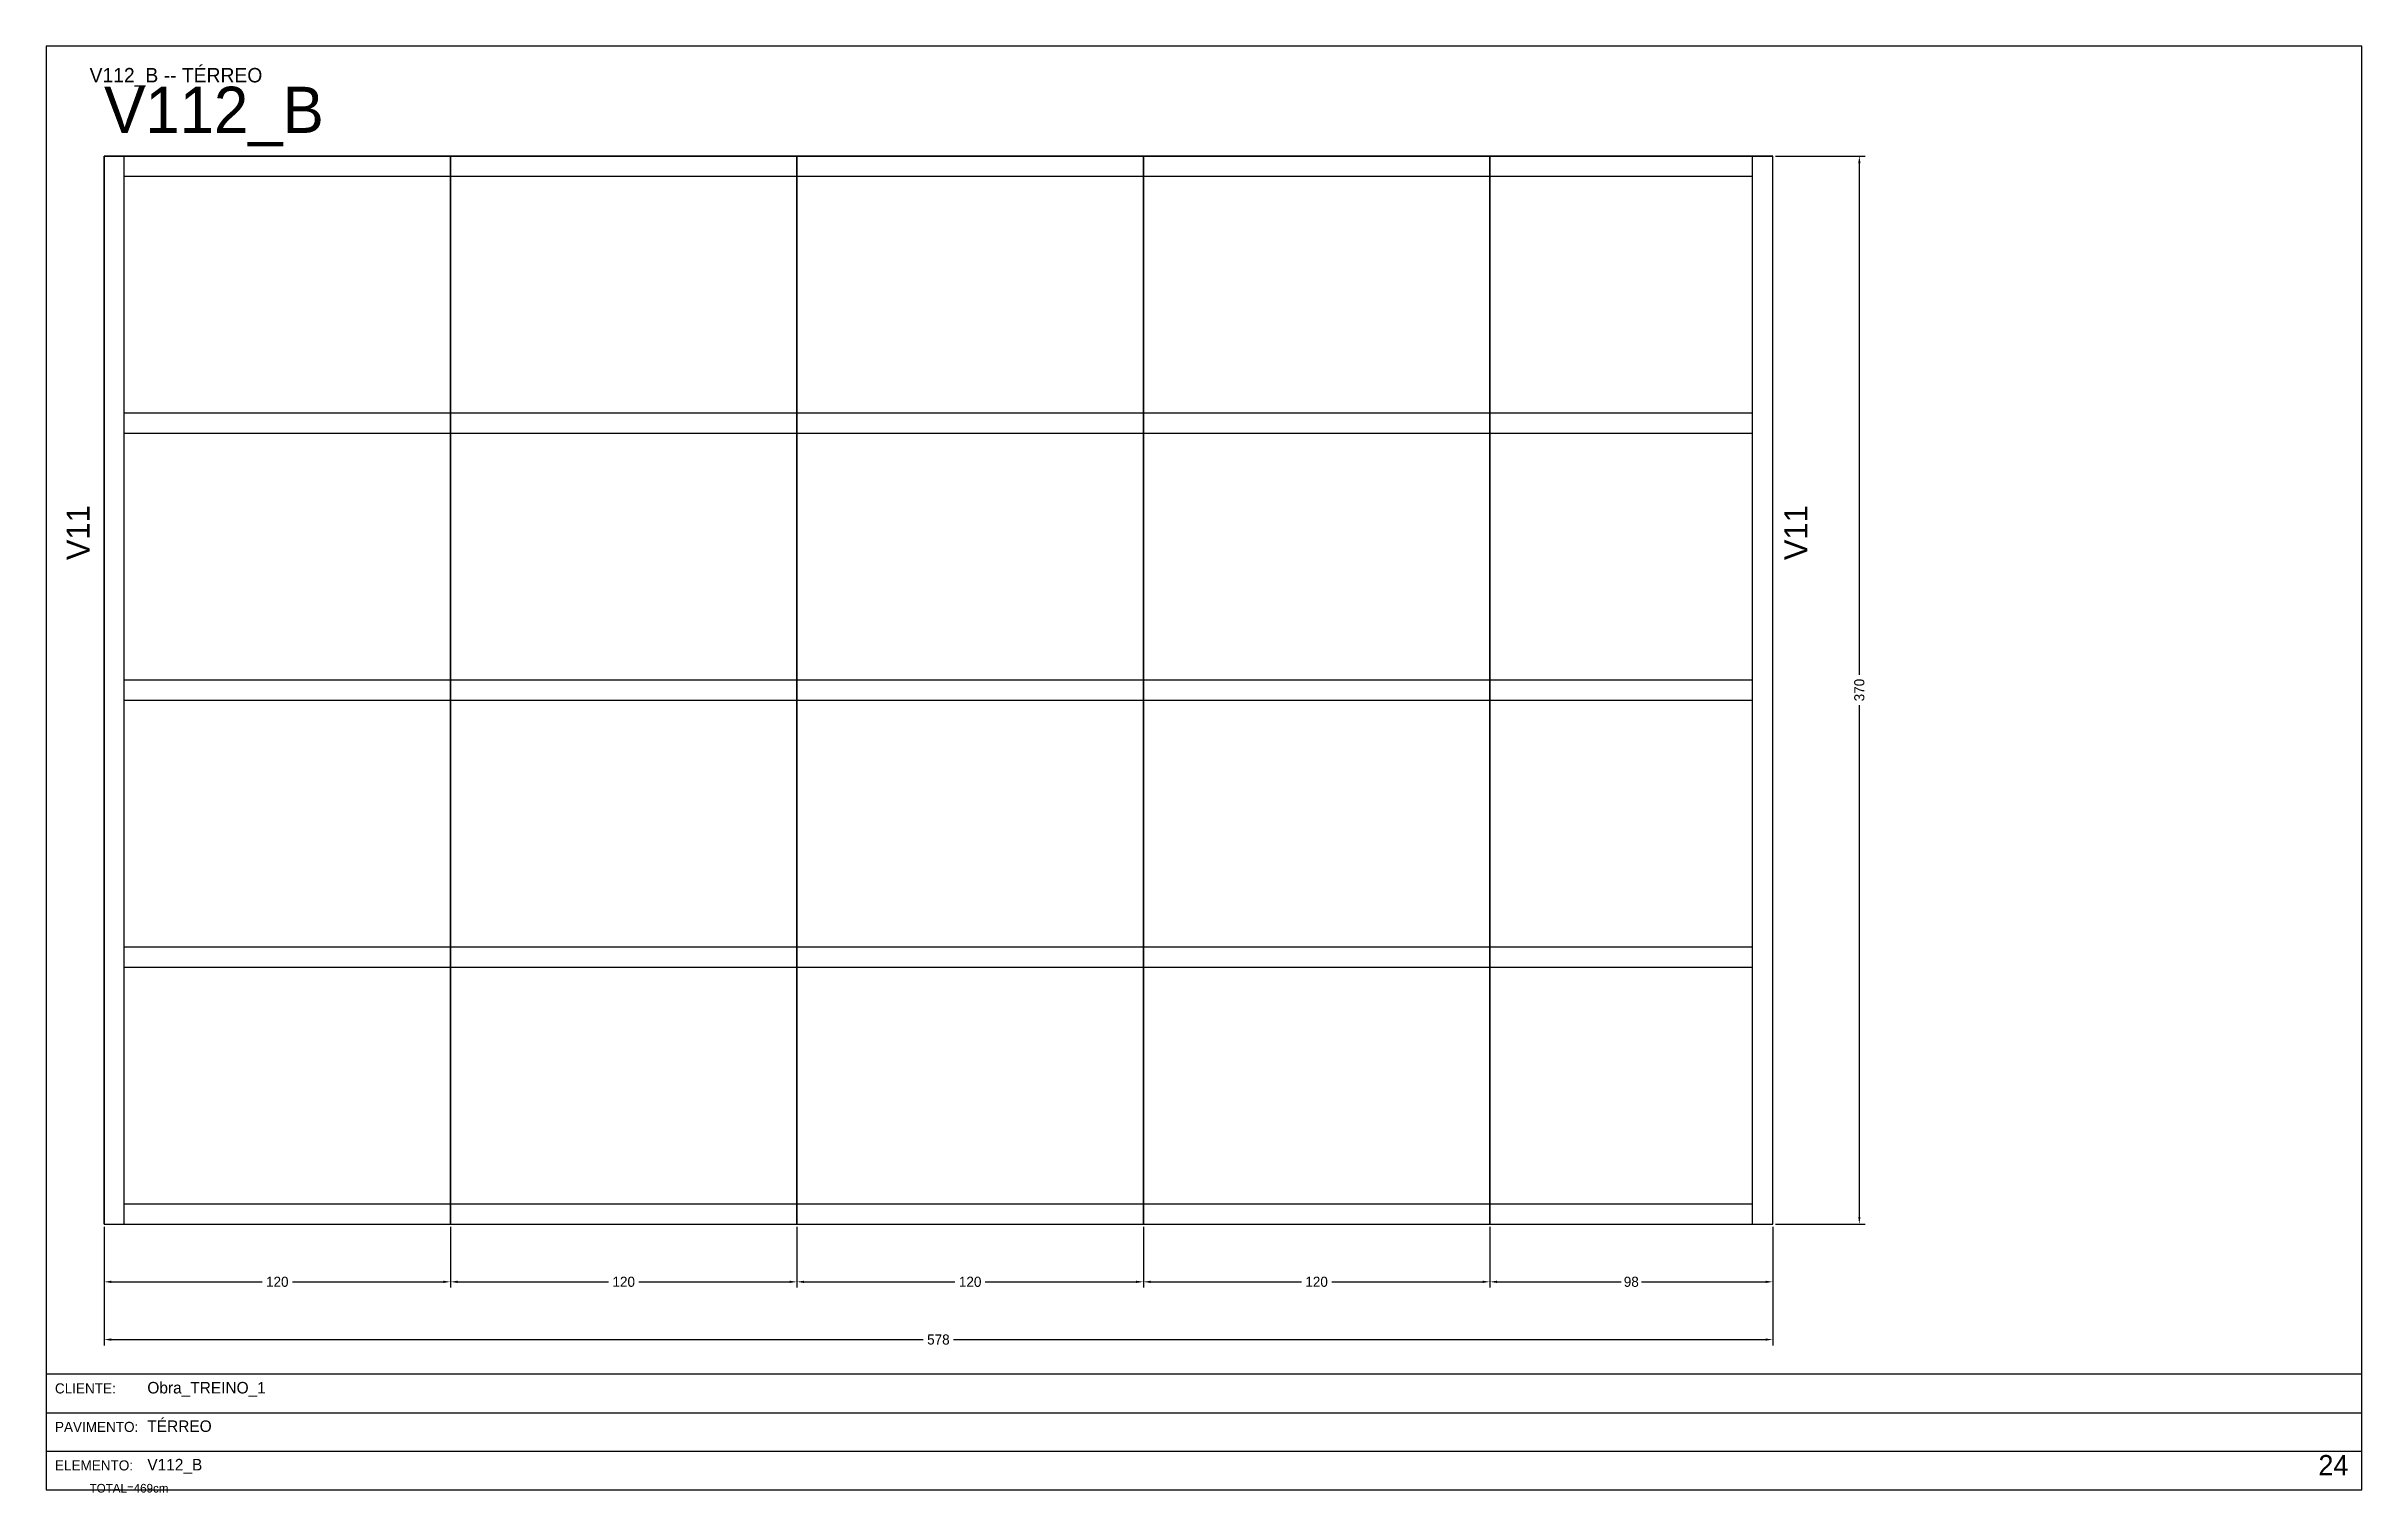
# Model space of a CAD drawing. Header units: metres. Extents: x 0 to 3268, y -4496 to 124.
# Drawn here: x 2466 to 3268, y -2039 to -1538 of the extents above; entities that cross this region are included whole.
import ezdxf

# ---------------------------------------------------------------- set-up
doc = ezdxf.new("R2010")
doc.units = ezdxf.units.M
for name, color, linetype in [('5', 5, 'Continuous'), ('BORDA_CELULA', 9, 'Continuous'), ('CARIMBO', 9, 'Continuous'), ('COTA', 241, 'Continuous'), ('NOMENCLATURA', 7, 'Continuous'), ('Painéis', 200, 'Continuous'), ('SARR_2.2x7', 40, 'Continuous')]:
    doc.layers.add(name, color=color, linetype=linetype)
doc.dimstyles.new('COTA', dxfattribs={"dimtxt": 3.5, "dimasz": 2.5, "dimexe": 2, "dimexo": 1, "dimgap": 0.9, "dimtad": 1, "dimdec": 0, "dimrnd": 1, "dimcen": 2.5, "dimclrd": 4, "dimclre": 4, "dimclrt": 4, "dimazin": 3, "dimtfac": 1, "dimtmove": 0, "dimatfit": 3})

msp = doc.modelspace()

# ---------------------------------------------------------------- texts
at = {"layer": '5'}
for p in [(2481, -1716), (3076, -1716)]:
    msp.add_text('V11', height=8, rotation=90, dxfattribs=at).set_placement(p)
at = {"layer": 'CARIMBO', "color": 9}
for s, p in [('CLIENTE:', (2469, -2004.67)), ('PAVIMENTO:', (2469, -2018)), ('ELEMENTO:', (2469, -2031.33))]:
    msp.add_text(s, height=3.5, dxfattribs=at).set_placement(p)
at = {"layer": 'CARIMBO', "color": 2}
for s, p in [('Obra_TREINO_1', (2501, -2004.67)), ('TÉRREO', (2501, -2018)), ('V112_B', (2501, -2031.33))]:
    msp.add_text(s, height=4, dxfattribs=at).set_placement(p)
at = {"layer": 'CARIMBO', "color": 3}
msp.add_text('24', height=7, dxfattribs=at).set_placement((3253, -2033))
at = {"layer": 'COTA'}
msp.add_text('TOTAL=469cm', height=3, dxfattribs=at).set_placement((2481, -2039))
at = {"layer": 'NOMENCLATURA'}
for s, height, p in [('V112_B -- TÉRREO', 5, (2481, -1550.5)), ('V112_B', 16, (2486, -1568))]:
    msp.add_text(s, height=height, dxfattribs=at).set_placement(p)

# ---------------------------------------------------------------- blocks, each defined once
blk = doc.blocks.new('_CLOSEDFILLED')
at = {"color": 0, "linetype": 'BYBLOCK'}
blk.add_solid([(-1, 0.16), (0, 0), (-1, -0.16)], dxfattribs=at)
blk = doc.blocks.new('*D214')
at = {"color": 4}
for p, q in [((2486, -1947), (2486, -1968)), ((2606, -1947), (2606, -1968)), ((2488.5, -1966), (2540.75, -1966)), ((2551.25, -1966), (2603.5, -1966))]:
    blk.add_line(p, q, dxfattribs=at)
at = {"layer": 'Defpoints'}
for p in [(2486, -1946), (2606, -1946), (2486, -1966)]:
    blk.add_point(p, dxfattribs=at)
at = {"layer": 'COTA', "color": 4, "xscale": 2.5, "yscale": 2.5, "rotation": 180}
blk.add_blockref('_CLOSEDFILLED', (2486, -1966), dxfattribs=at)
at = {"layer": 'COTA', "color": 4, "xscale": 2.5, "yscale": 2.5}
blk.add_blockref('_CLOSEDFILLED', (2606, -1966), dxfattribs=at)
at = {"layer": 'COTA', "color": 4, "insert": (2546, -1966), "char_height": 3.5, "attachment_point": 5}
blk.add_mtext('120', dxfattribs=at)
blk = doc.blocks.new('*D215')
at = {"color": 4}
for p, q in [((2606, -1947), (2606, -1968)), ((2726, -1947), (2726, -1968)), ((2608.5, -1966), (2660.75, -1966)), ((2671.25, -1966), (2723.5, -1966))]:
    blk.add_line(p, q, dxfattribs=at)
at = {"layer": 'Defpoints'}
for p in [(2606, -1946), (2726, -1946), (2606, -1966)]:
    blk.add_point(p, dxfattribs=at)
at = {"layer": 'COTA', "color": 4, "xscale": 2.5, "yscale": 2.5, "rotation": 180}
blk.add_blockref('_CLOSEDFILLED', (2606, -1966), dxfattribs=at)
at = {"layer": 'COTA', "color": 4, "xscale": 2.5, "yscale": 2.5}
blk.add_blockref('_CLOSEDFILLED', (2726, -1966), dxfattribs=at)
at = {"layer": 'COTA', "color": 4, "insert": (2666, -1966), "char_height": 3.5, "attachment_point": 5}
blk.add_mtext('120', dxfattribs=at)
blk = doc.blocks.new('*D216')
at = {"color": 4}
for p, q in [((2726, -1947), (2726, -1968)), ((2846, -1947), (2846, -1968)), ((2728.5, -1966), (2780.75, -1966)), ((2791.25, -1966), (2843.5, -1966))]:
    blk.add_line(p, q, dxfattribs=at)
at = {"layer": 'Defpoints'}
for p in [(2726, -1946), (2846, -1946), (2726, -1966)]:
    blk.add_point(p, dxfattribs=at)
at = {"layer": 'COTA', "color": 4, "xscale": 2.5, "yscale": 2.5, "rotation": 180}
blk.add_blockref('_CLOSEDFILLED', (2726, -1966), dxfattribs=at)
at = {"layer": 'COTA', "color": 4, "xscale": 2.5, "yscale": 2.5}
blk.add_blockref('_CLOSEDFILLED', (2846, -1966), dxfattribs=at)
at = {"layer": 'COTA', "color": 4, "insert": (2786, -1966), "char_height": 3.5, "attachment_point": 5}
blk.add_mtext('120', dxfattribs=at)
blk = doc.blocks.new('*D217')
at = {"color": 4}
for p, q in [((2846, -1947), (2846, -1968)), ((2966, -1947), (2966, -1968)), ((2848.5, -1966), (2900.75, -1966)), ((2911.25, -1966), (2963.5, -1966))]:
    blk.add_line(p, q, dxfattribs=at)
at = {"layer": 'Defpoints'}
for p in [(2846, -1946), (2966, -1946), (2846, -1966)]:
    blk.add_point(p, dxfattribs=at)
at = {"layer": 'COTA', "color": 4, "xscale": 2.5, "yscale": 2.5, "rotation": 180}
blk.add_blockref('_CLOSEDFILLED', (2846, -1966), dxfattribs=at)
at = {"layer": 'COTA', "color": 4, "xscale": 2.5, "yscale": 2.5}
blk.add_blockref('_CLOSEDFILLED', (2966, -1966), dxfattribs=at)
at = {"layer": 'COTA', "color": 4, "insert": (2906, -1966), "char_height": 3.5, "attachment_point": 5}
blk.add_mtext('120', dxfattribs=at)
blk = doc.blocks.new('*D218')
at = {"color": 4}
for p, q in [((2966, -1947), (2966, -1968)), ((3064, -1947), (3064, -1968)), ((2968.5, -1966), (3011.5, -1966)), ((3018.5, -1966), (3061.5, -1966))]:
    blk.add_line(p, q, dxfattribs=at)
at = {"layer": 'Defpoints'}
for p in [(2966, -1946), (3064, -1946), (2966, -1966)]:
    blk.add_point(p, dxfattribs=at)
at = {"layer": 'COTA', "color": 4, "xscale": 2.5, "yscale": 2.5, "rotation": 180}
blk.add_blockref('_CLOSEDFILLED', (2966, -1966), dxfattribs=at)
at = {"layer": 'COTA', "color": 4, "xscale": 2.5, "yscale": 2.5}
blk.add_blockref('_CLOSEDFILLED', (3064, -1966), dxfattribs=at)
at = {"layer": 'COTA', "color": 4, "insert": (3015, -1966), "char_height": 3.5, "attachment_point": 5}
blk.add_mtext('98', dxfattribs=at)
blk = doc.blocks.new('*D219')
at = {"color": 4}
for p, q in [((2486, -1947), (2486, -1988)), ((3064, -1947), (3064, -1988)), ((2488.5, -1986), (2769.75, -1986)), ((2780.25, -1986), (3061.5, -1986))]:
    blk.add_line(p, q, dxfattribs=at)
at = {"layer": 'Defpoints'}
for p in [(2486, -1946), (3064, -1946), (2486, -1986)]:
    blk.add_point(p, dxfattribs=at)
at = {"layer": 'COTA', "color": 4, "xscale": 2.5, "yscale": 2.5, "rotation": 180}
blk.add_blockref('_CLOSEDFILLED', (2486, -1986), dxfattribs=at)
at = {"layer": 'COTA', "color": 4, "xscale": 2.5, "yscale": 2.5}
blk.add_blockref('_CLOSEDFILLED', (3064, -1986), dxfattribs=at)
at = {"layer": 'COTA', "color": 4, "insert": (2775, -1986), "char_height": 3.5, "attachment_point": 5}
blk.add_mtext('578', dxfattribs=at)
blk = doc.blocks.new('*D220')
at = {"color": 4}
for p, q in [((3065, -1576), (3096, -1576)), ((3094, -1755.75), (3094, -1578.5)), ((3094, -1943.5), (3094, -1766.25)), ((3065, -1946), (3096, -1946))]:
    blk.add_line(p, q, dxfattribs=at)
at = {"layer": 'Defpoints'}
for p in [(3064, -1576), (3064, -1946), (3094, -1946)]:
    blk.add_point(p, dxfattribs=at)
at = {"layer": 'COTA', "color": 4, "xscale": 2.5, "yscale": 2.5}
for p, rotation in [((3094, -1576), 90), ((3094, -1946), 270)]:
    blk.add_blockref('_CLOSEDFILLED', p, dxfattribs=dict(at, rotation=rotation))
at = {"layer": 'COTA', "color": 4, "insert": (3094, -1761), "char_height": 3.5, "attachment_point": 5, "rotation": 90}
blk.add_mtext('370', dxfattribs=at)
blk = doc.blocks.new('*D221')
at = {"color": 4}
for p, q in [((3065, -1576), (3096, -1576)), ((3094, -1755.75), (3094, -1578.5)), ((3094, -1943.5), (3094, -1766.25)), ((3065, -1946), (3096, -1946))]:
    blk.add_line(p, q, dxfattribs=at)
at = {"layer": 'Defpoints'}
for p in [(3064, -1576), (3064, -1946), (3094, -1946)]:
    blk.add_point(p, dxfattribs=at)
at = {"layer": 'COTA', "color": 4, "xscale": 2.5, "yscale": 2.5}
for p, rotation in [((3094, -1576), 90), ((3094, -1946), 270)]:
    blk.add_blockref('_CLOSEDFILLED', p, dxfattribs=dict(at, rotation=rotation))
at = {"layer": 'COTA', "color": 4, "insert": (3094, -1761), "char_height": 3.5, "attachment_point": 5, "rotation": 90}
blk.add_mtext('370', dxfattribs=at)
blk = doc.blocks.new('*D222')
at = {"color": 4}
for p, q in [((3065, -1576), (3096, -1576)), ((3094, -1755.75), (3094, -1578.5)), ((3094, -1943.5), (3094, -1766.25)), ((3065, -1946), (3096, -1946))]:
    blk.add_line(p, q, dxfattribs=at)
at = {"layer": 'Defpoints'}
for p in [(3064, -1576), (3064, -1946), (3094, -1946)]:
    blk.add_point(p, dxfattribs=at)
at = {"layer": 'COTA', "color": 4, "xscale": 2.5, "yscale": 2.5}
for p, rotation in [((3094, -1576), 90), ((3094, -1946), 270)]:
    blk.add_blockref('_CLOSEDFILLED', p, dxfattribs=dict(at, rotation=rotation))
at = {"layer": 'COTA', "color": 4, "insert": (3094, -1761), "char_height": 3.5, "attachment_point": 5, "rotation": 90}
blk.add_mtext('370', dxfattribs=at)
blk = doc.blocks.new('*D223')
at = {"color": 4}
for p, q in [((3065, -1576), (3096, -1576)), ((3094, -1755.75), (3094, -1578.5)), ((3094, -1943.5), (3094, -1766.25)), ((3065, -1946), (3096, -1946))]:
    blk.add_line(p, q, dxfattribs=at)
at = {"layer": 'Defpoints'}
for p in [(3064, -1576), (3064, -1946), (3094, -1946)]:
    blk.add_point(p, dxfattribs=at)
at = {"layer": 'COTA', "color": 4, "xscale": 2.5, "yscale": 2.5}
for p, rotation in [((3094, -1576), 90), ((3094, -1946), 270)]:
    blk.add_blockref('_CLOSEDFILLED', p, dxfattribs=dict(at, rotation=rotation))
at = {"layer": 'COTA', "color": 4, "insert": (3094, -1761), "char_height": 3.5, "attachment_point": 5, "rotation": 90}
blk.add_mtext('370', dxfattribs=at)
blk = doc.blocks.new('*D224')
at = {"color": 4}
for p, q in [((3065, -1576), (3096, -1576)), ((3094, -1755.75), (3094, -1578.5)), ((3094, -1943.5), (3094, -1766.25)), ((3065, -1946), (3096, -1946))]:
    blk.add_line(p, q, dxfattribs=at)
at = {"layer": 'Defpoints'}
for p in [(3064, -1576), (3064, -1946), (3094, -1946)]:
    blk.add_point(p, dxfattribs=at)
at = {"layer": 'COTA', "color": 4, "xscale": 2.5, "yscale": 2.5}
for p, rotation in [((3094, -1576), 90), ((3094, -1946), 270)]:
    blk.add_blockref('_CLOSEDFILLED', p, dxfattribs=dict(at, rotation=rotation))
at = {"layer": 'COTA', "color": 4, "insert": (3094, -1761), "char_height": 3.5, "attachment_point": 5, "rotation": 90}
blk.add_mtext('370', dxfattribs=at)

# ---------------------------------------------------------------- dimensions: what is measured, and where the dimension line sits
at = {"layer": 'COTA'}
for picture in ['*D220', '*D221', '*D222', '*D223', '*D224']:
    dim = msp.add_linear_dim(base=(3094, -1946), p1=(3064, -1946), p2=(3064, -1576), angle=90, dimstyle='COTA', dxfattribs=at)
    dim.commit()
    dim.dimension.update_dxf_attribs({"geometry": picture, "text_midpoint": (3094, -1761)})
for base, p1, p2, picture, middle in [((2486, -1966), (2486, -1946), (2606, -1946), '*D214', (2546, -1966)), ((2486, -1986), (2486, -1946), (3064, -1946), '*D219', (2775, -1986)), ((2606, -1966), (2606, -1946), (2726, -1946), '*D215', (2666, -1966)), ((2726, -1966), (2726, -1946), (2846, -1946), '*D216', (2786, -1966)), ((2846, -1966), (2846, -1946), (2966, -1946), '*D217', (2906, -1966)), ((2966, -1966), (2966, -1946), (3064, -1946), '*D218', (3015, -1966))]:
    dim = msp.add_linear_dim(base=base, p1=p1, p2=p2, dimstyle='COTA', dxfattribs=at)
    dim.commit()
    dim.dimension.update_dxf_attribs({"geometry": picture, "text_midpoint": middle})

# ---------------------------------------------------------------- linework, layer by layer
at = {"layer": 'BORDA_CELULA'}
for points in [[(2466, -2038), (3268, -2038), (3268, -1538), (2466, -1538)], [(2466, -2038), (3268, -2038), (3268, -1998), (2466, -1998)]]:
    msp.add_lwpolyline(points, close=True, dxfattribs=at)
at = {"layer": 'CARIMBO'}
for p, q in [((2466, -2011.33), (3268, -2011.33)), ((2466, -2024.67), (3268, -2024.67)), ((2466, -2038), (3268, -2038))]:
    msp.add_line(p, q, dxfattribs=at)
at = {"layer": 'Painéis'}
for points in [[(2486, -1946), (2486, -1576)], [(2486, -1576), (2606, -1576)], [(2486, -1946), (2606, -1946), (2606, -1576), (2486, -1576), (2486, -1946)], [(2606, -1946), (2606, -1576)], [(2606, -1576), (2726, -1576)], [(2606, -1946), (2726, -1946), (2726, -1576), (2606, -1576), (2606, -1946)], [(2726, -1946), (2726, -1576)], [(2726, -1576), (2846, -1576)], [(2726, -1946), (2846, -1946), (2846, -1576), (2726, -1576), (2726, -1946)], [(2846, -1946), (2846, -1576)], [(2846, -1576), (2966, -1576)], [(2846, -1946), (2966, -1946), (2966, -1576), (2846, -1576), (2846, -1946)], [(2966, -1946), (2966, -1576)], [(2966, -1576), (3064, -1576)], [(2966, -1946), (3064, -1946), (3064, -1576), (2966, -1576), (2966, -1946)], [(3064, -1946), (3064, -1576)], [(2486, -1946), (2606, -1946)], [(2606, -1946), (2726, -1946)], [(2726, -1946), (2846, -1946)], [(2846, -1946), (2966, -1946)], [(2966, -1946), (3064, -1946)]]:
    msp.add_lwpolyline(points, dxfattribs=at)
at = {"layer": 'SARR_2.2x7'}
for points in [[(2493, -1946), (2493, -1576)], [(3057, -1946), (3057, -1576)], [(2493, -1583), (2606, -1583)], [(2606, -1583), (2726, -1583)], [(2726, -1583), (2846, -1583)], [(2846, -1583), (2966, -1583)], [(2966, -1583), (3057, -1583)], [(2493, -1665), (2606, -1665)], [(2606, -1665), (2726, -1665)], [(2726, -1665), (2846, -1665)], [(2846, -1665), (2966, -1665)], [(2966, -1665), (3057, -1665)], [(2493, -1672), (2606, -1672)], [(2606, -1672), (2726, -1672)], [(2726, -1672), (2846, -1672)], [(2846, -1672), (2966, -1672)], [(2966, -1672), (3057, -1672)], [(2493, -1757.5), (2606, -1757.5)], [(2606, -1757.5), (2726, -1757.5)], [(2726, -1757.5), (2846, -1757.5)], [(2846, -1757.5), (2966, -1757.5)], [(2966, -1757.5), (3057, -1757.5)], [(2493, -1764.5), (2606, -1764.5)], [(2606, -1764.5), (2726, -1764.5)], [(2726, -1764.5), (2846, -1764.5)], [(2846, -1764.5), (2966, -1764.5)], [(2966, -1764.5), (3057, -1764.5)], [(2493, -1850), (2606, -1850)], [(2606, -1850), (2726, -1850)], [(2726, -1850), (2846, -1850)], [(2846, -1850), (2966, -1850)], [(2966, -1850), (3057, -1850)], [(2493, -1857), (2606, -1857)], [(2606, -1857), (2726, -1857)], [(2726, -1857), (2846, -1857)], [(2846, -1857), (2966, -1857)], [(2966, -1857), (3057, -1857)], [(2493, -1939), (2606, -1939)], [(2606, -1939), (2726, -1939)], [(2726, -1939), (2846, -1939)], [(2846, -1939), (2966, -1939)], [(2966, -1939), (3057, -1939)]]:
    msp.add_lwpolyline(points, dxfattribs=at)

msp.set_redraw_order([(e.dxf.handle, doc.entitydb.next_handle()) for e in msp.query("TEXT MTEXT ATTDEF DIMENSION ARC_DIMENSION")])  # texts and dimensions are drawn at this point

doc.saveas('drawing.dxf')
